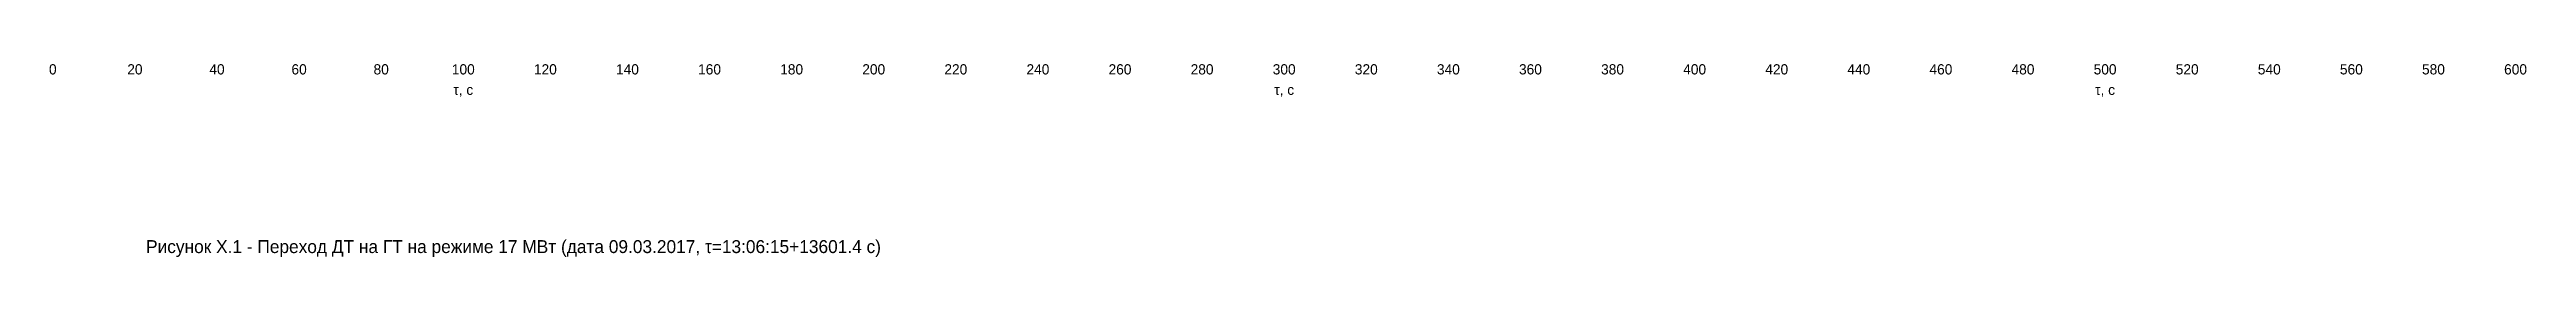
# Model space of a CAD drawing. Header units: millimetres. Extents: x -87 to 603, y -50 to 1576.
# Drawn here: x -1 to 603, y -50 to -2 of the extents above; entities that cross this region are included whole.
import ezdxf
from ezdxf.enums import TextEntityAlignment as Align

# ---------------------------------------------------------------- set-up
doc = ezdxf.new("R2010")
doc.units = ezdxf.units.MM
doc.layers.add('d', color=7, linetype='Continuous')
doc.layers.add('tau', color=10, linetype='Continuous')
doc.styles.add('t', font='es_win.shx', dxfattribs={"bigfont": 'my_b_f.shx'})

msp = doc.modelspace()

# ---------------------------------------------------------------- texts
at = {"layer": 'd', "color": 54, "style": 't'}
msp.add_text('Рисунок Х.1 - Переход ДТ на ГТ на режиме 17 МВт (дата 09.03.2017, τ=13:06:15+13601.4 с)', height=3.15, dxfattribs=at).set_placement((112.24, -45.5), align=Align.TOP_CENTER)
at = {"layer": 'tau', "color": 7, "style": 't'}
for s, p in [('0', (0, -2.5)), ('20', (20, -2.5)), ('40', (40, -2.5)), ('60', (60, -2.5)), ('80', (80, -2.5)), ('100', (100, -2.5)), ('120', (120, -2.5)), ('140', (140, -2.5)), ('160', (160, -2.5)), ('180', (180, -2.5)), ('200', (200, -2.5)), ('220', (220, -2.5)), ('240', (240, -2.5)), ('260', (260, -2.5)), ('280', (280, -2.5)), ('300', (300, -2.5)), ('320', (320, -2.5)), ('340', (340, -2.5)), ('360', (360, -2.5)), ('380', (380, -2.5)), ('400', (400, -2.5)), ('420', (420, -2.5)), ('440', (440, -2.5)), ('460', (460, -2.5)), ('480', (480, -2.5)), ('500', (500, -2.5)), ('520', (520, -2.5)), ('540', (540, -2.5)), ('560', (560, -2.5)), ('580', (580, -2.5)), ('600', (600, -2.5)), ('τ, c', (100, -7.5)), ('τ, c', (300, -7.5)), ('τ, c', (500, -7.5))]:
    msp.add_text(s, height=2.5, dxfattribs=at).set_placement(p, align=Align.TOP_CENTER)

doc.saveas('drawing.dxf')
